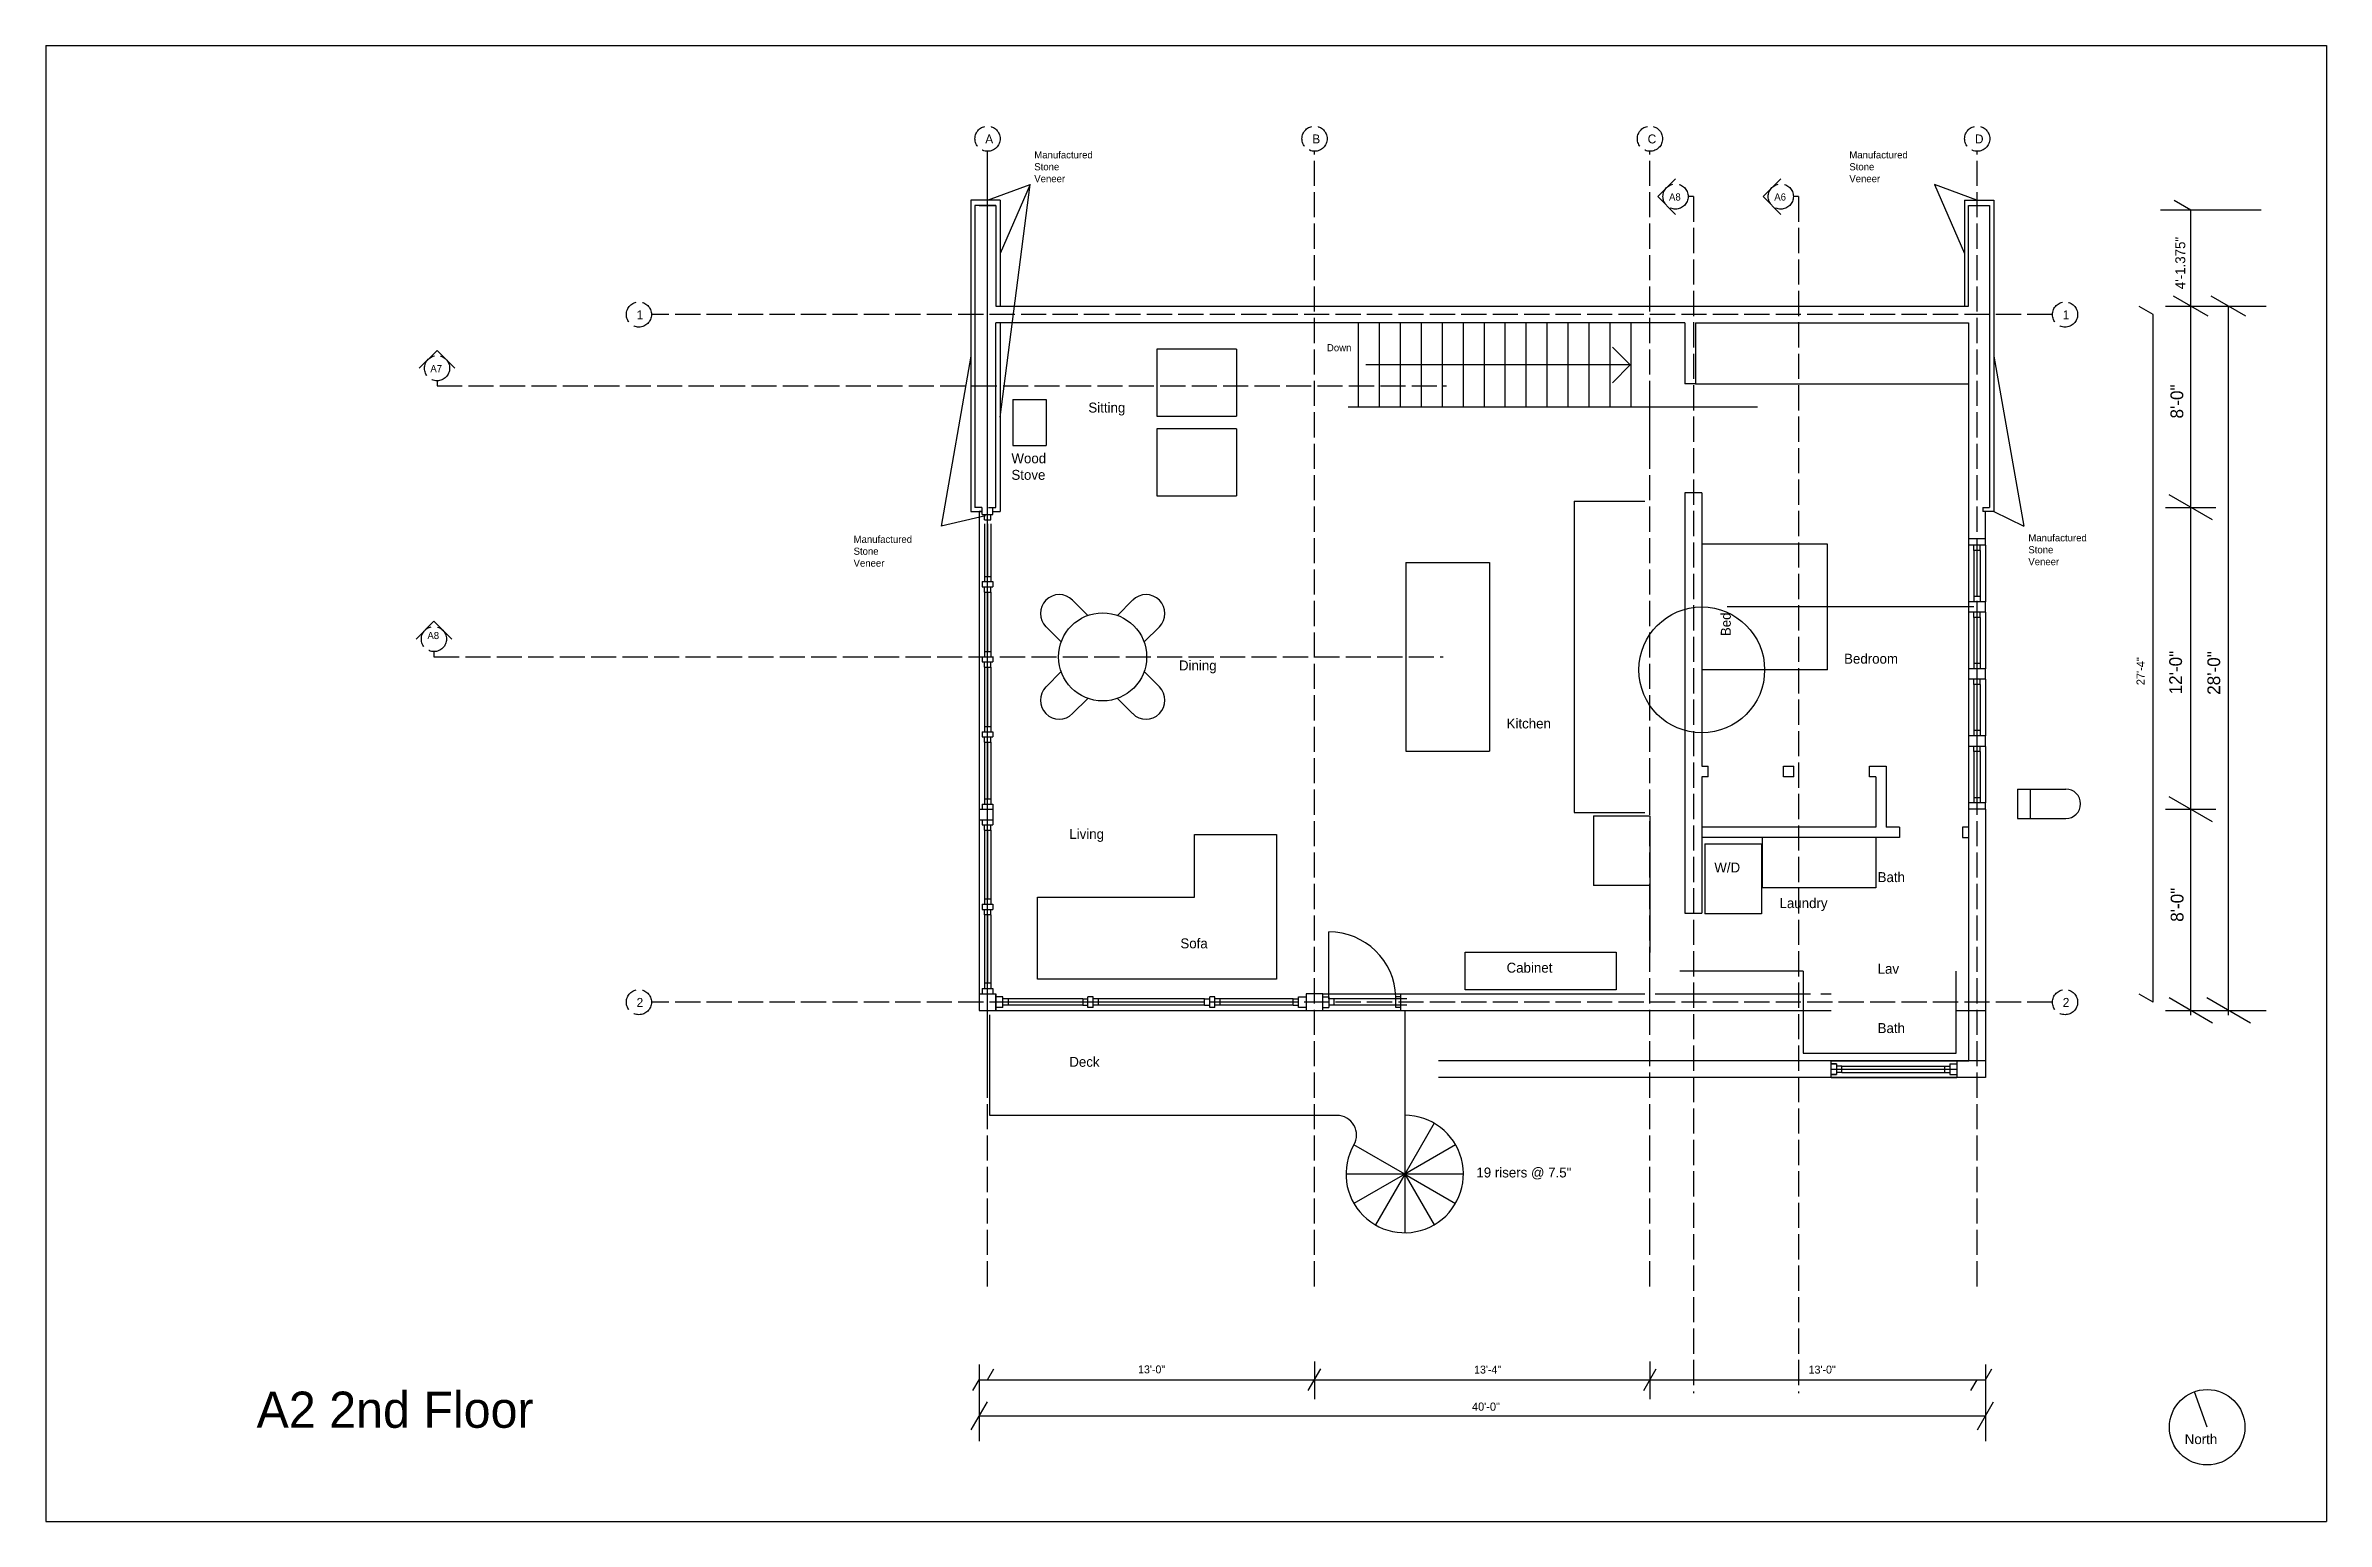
# Model space of a CAD drawing. Header units: inches. Extents: x -5028 to 8475, y 452 to 3434.
# Drawn here: x -1431 to -343, y 1971 to 2675 of the extents above; entities that cross this region are included whole.
import ezdxf

# ---------------------------------------------------------------- set-up
doc = ezdxf.new("R2010")
doc.units = ezdxf.units.IN
doc.header["$MEASUREMENT"] = 0
doc.linetypes.add('ACAD_ISO02W100', pattern=[15, 12, -3])
for name, color, linetype in [('const', 7, 'Continuous'), ('e1', 7, 'Continuous'), ('e2', 251, 'Continuous'), ('glass', 172, 'Continuous'), ('grid', 252, 'ACAD_ISO02W100'), ('millwork', 253, 'Continuous'), ('sills', 105, 'Continuous'), ('stairs', 140, 'Continuous'), ('walls', 7, 'Continuous')]:
    doc.layers.add(name, color=color, linetype=linetype)

msp = doc.modelspace()

# ---------------------------------------------------------------- texts
at = {"layer": 'const', "attachment_point": 1}
for s, insert, char_height, width in [('A', (-983, 2632.4), 4.26, 1625.197), ('\\pt3.4098;Manufactured^JStone^JVeneer', (-959.6, 2624.4), 3.41, 1300.158), ('B', (-827, 2632.4), 4.26, 1625.197), ('C', (-667, 2632.4), 4.26, 1625.197), ('\\pt3.4098;Manufactured^JStone^JVeneer', (-570.8, 2624.4), 3.41, 1300.158), ('D', (-510.9, 2632.4), 4.26, 1625.197), ('A8', (-656.8, 2604.3), 3.41, 1300.158), ('A6', (-606.6, 2604.3), 3.41, 1300.158), ('1', (-1149.3, 2548.5), 4.26, 1625.197), ('1', (-469, 2548.5), 4.26, 1625.197), ('\\pt3.4098;Down', (-820, 2532.4), 3.41, 1300.158), ('A7', (-1247.7, 2522.4), 3.41, 1300.158), ('Sitting', (-933.8, 2504.5), 4.74, 1805.775), ('Wood^JStove', (-970.5, 2480.3), 4.736, 1805.775), ('\\pt3.4098;Manufactured^JStone^JVeneer', (-1045.8, 2441), 3.41, 1300.158), ('\\pt3.4098;Manufactured^JStone^JVeneer', (-485.4, 2441.7), 3.41, 1300.158), ('A8', (-1249.1, 2395.1), 3.41, 1300.158), ('\\PBedroom', (-573.3, 2392.6), 4.74, 1805.775), ('\\PDining', (-890.6, 2389.4), 4.74, 1805.775), ('\\PKitchen', (-734.3, 2361.7), 4.74, 1805.775), ('Living', (-942.9, 2301.1), 4.74, 1805.775), ('W/D', (-635.2, 2285.1), 4.74, 1805.775), ('Bath', (-557.3, 2280.5), 4.74, 1805.775), ('Laundry', (-604.1, 2268.1), 4.74, 1805.775), ('Sofa', (-889.9, 2248.9), 4.74, 1805.775), ('Cabinet', (-734.3, 2237.3), 4.74, 1805.775), ('Lav', (-557.3, 2236.8), 4.74, 1805.775), ('2', (-1149.3, 2220.5), 4.26, 1625.197), ('2', (-469, 2220.5), 4.26, 1625.197), ('Bath', (-557.3, 2208.5), 4.74, 1805.775), ('Deck', (-942.9, 2192.4), 4.74, 1805.775), ('19 risers @ 7.5"', (-748.7, 2139.6), 4.736, 1805.775), ('13\'-0"', (-910.1, 2045.2), 3.79, 1444.62), ('13\'-4"', (-749.8, 2045.1), 3.79, 1444.62), ('13\'-0"', (-590.2, 2045.1), 3.79, 1444.62), ('A2 2nd Floor', (-1330.6, 2032.7), 17.262, 6582.049), ('40\'-0"', (-750.8, 2027.5), 3.91, 1491.22), ('North', (-410.8, 2012.4), 4.74, 1805.775)]:
    msp.add_mtext(s, dxfattribs=dict(at, insert=insert, char_height=char_height, width=width))
at = {"layer": 'const', "attachment_point": 1, "rotation": 90}
for s, insert, char_height, width in [('4\'-1.375"', (-415.3, 2558.6), 4.74, 1805.775), ('8\'-0"', (-417.6, 2496.9), 6.11, 2330.032), ('Bed', (-632.1, 2393.1), 4.74, 1805.775), ('27\'-4"', (-433.8, 2369.7), 3.91, 1491.22), ('12\'-0"', (-418.2, 2365.3), 6.11, 2330.032), ('28\'-0"', (-400, 2365.1), 6.11, 2330.032), ('8\'-0"', (-417.5, 2256.8), 6.11, 2330.032)]:
    msp.add_mtext(s, dxfattribs=dict(at, insert=insert, char_height=char_height, width=width))

# ---------------------------------------------------------------- linework, layer by layer
for p, q in [((-1431.2, 2674.8), (-343.2, 2674.8)), ((-1431.2, 2674.8), (-1431.2, 1970.8)), ((-343.2, 2674.8), (-343.2, 1970.8)), ((-1431.2, 1970.8), (-343.2, 1970.8))]:
    msp.add_line(p, q)
at = {"layer": 'const'}
for p, q in [((-407.9, 2596.3), (-415.8, 2600.9)), ((-374.3, 2596.3), (-422.3, 2596.3)), ((-407.9, 2212.3), (-407.9, 2596.3)), ((-425.9, 2546.5), (-432.5, 2550.3)), ((-425.9, 2218.5), (-425.9, 2546.5)), ((-419.9, 2550.5), (-371.9, 2550.5)), ((-399.6, 2545.7), (-416.2, 2555.3)), ((-381.6, 2545.7), (-398.2, 2555.3)), ((-389.9, 2212.3), (-389.9, 2550.5)), ((-397.5, 2448.5), (-418.3, 2460.5)), ((-419.9, 2454.5), (-395.9, 2454.5)), ((-419.9, 2310.5), (-395.9, 2310.5)), ((-397.5, 2304.5), (-418.3, 2316.5)), ((-425.9, 2218.5), (-432.5, 2222.3)), ((-397.5, 2208.5), (-418.3, 2220.5)), ((-379.5, 2208.5), (-400.3, 2220.5)), ((-419.9, 2214.5), (-371.9, 2214.5)), ((-985.9, 2045.7), (-985.9, 2009.1)), ((-505.9, 2045.7), (-505.9, 2009.1)), ((-988.9, 2033.2), (-985.9, 2038.4)), ((-985.9, 2038.4), (-505.9, 2038.4)), ((-981.9, 2038.4), (-978.9, 2043.6)), ((-828.9, 2033.2), (-822.9, 2043.6)), ((-668.9, 2033.2), (-662.9, 2043.6)), ((-512.8, 2033.2), (-509.8, 2038.4)), ((-505.9, 2038.4), (-502.9, 2043.6)), ((-989.7, 2014.5), (-982, 2027.8)), ((-509.7, 2014.5), (-502, 2027.8)), ((-985.9, 2021.1), (-505.9, 2021.1))]:
    msp.add_line(p, q, dxfattribs=at)
at = {"layer": 'e1'}
for p, q in [((-505.9, 2436.5), (-505.9, 2452.5)), ((-505.9, 2404.5), (-505.9, 2409.5)), ((-505.9, 2372.5), (-505.9, 2377.5)), ((-505.9, 2340.5), (-505.9, 2345.5)), ((-505.9, 2310.5), (-513.8, 2310.5)), ((-505.9, 2310.5), (-505.9, 2313.5)), ((-505.9, 2310.5), (-505.9, 2214.5)), ((-784.7, 2222.5), (-668.4, 2222.5)), ((-663.4, 2222.5), (-589.4, 2222.5)), ((-584.4, 2222.5), (-579.4, 2222.5)), ((-784.7, 2214.5), (-579.4, 2214.5)), ((-519.5, 2214.5), (-505.9, 2214.5)), ((-519.5, 2190.5), (-513.8, 2190.5))]:
    msp.add_line(p, q, dxfattribs=at)
msp.add_circle((-400.1, 2015.7), 18, dxfattribs=at)
at = {"layer": 'e2'}
for p, q in [((-645.2, 2602.8), (-647.7, 2602.8)), ((-595, 2602.8), (-597.5, 2602.8)), ((-985.9, 2452.5), (-985.9, 2310.5)), ((-985.9, 2305.5), (-985.9, 2222.5)), ((-977.9, 2214.5), (-829.9, 2214.5)), ((-821.9, 2214.5), (-784.7, 2214.5)), ((-779.1, 2214.5), (-669.9, 2214.5))]:
    msp.add_line(p, q, dxfattribs=at)
at = {"layer": 'glass'}
for p, q in [((-983.4, 2446.6), (-983.4, 2421.6)), ((-980.4, 2446.6), (-980.4, 2421.6)), ((-511.4, 2434), (-511.4, 2412)), ((-508.4, 2434), (-508.4, 2412)), ((-983.4, 2414.1), (-983.4, 2385.8)), ((-980.4, 2414.1), (-980.4, 2385.8)), ((-511.4, 2402), (-511.4, 2380)), ((-508.4, 2402), (-508.4, 2380)), ((-983.4, 2378.3), (-983.4, 2350)), ((-980.4, 2378.3), (-980.4, 2350)), ((-511.4, 2370), (-511.4, 2348)), ((-508.4, 2370), (-508.4, 2348)), ((-983.4, 2342.5), (-983.4, 2315.5)), ((-980.4, 2342.5), (-980.4, 2315.5)), ((-511.4, 2338), (-511.4, 2316)), ((-508.4, 2338), (-508.4, 2316)), ((-983.4, 2300.5), (-983.4, 2267.7)), ((-980.4, 2300.5), (-980.4, 2267.7)), ((-983.4, 2260.2), (-983.4, 2227.5)), ((-980.4, 2260.2), (-980.4, 2227.5)), ((-936.5, 2220), (-972.1, 2220)), ((-878.4, 2220), (-929, 2220)), ((-836.1, 2220), (-870.9, 2220)), ((-781.9, 2220), (-816.6, 2220)), ((-936.5, 2217), (-972.1, 2217)), ((-878.4, 2217), (-929, 2217)), ((-836.1, 2217), (-870.9, 2217)), ((-781.9, 2217), (-816.6, 2217)), ((-574.4, 2188), (-525.3, 2188)), ((-574.4, 2185), (-525.3, 2185))]:
    msp.add_line(p, q, dxfattribs=at)
at = {"layer": 'grid'}
for p, q in [((-981.9, 2082.9), (-981.9, 2624.4)), ((-981.9, 2179.9), (-981.9, 2624.4)), ((-825.9, 2082.9), (-825.9, 2624.4)), ((-665.9, 2082.9), (-665.9, 2624.4)), ((-509.8, 2082.9), (-509.8, 2624.4)), ((-645.2, 2602.8), (-645.2, 2031.9)), ((-595, 2602.8), (-595, 2031.9)), ((-473.9, 2546.5), (-1142.2, 2546.5)), ((-1244.5, 2514.9), (-1244.5, 2512.5)), ((-1244.5, 2512.5), (-763, 2512.5)), ((-1246, 2385.7), (-1246, 2383.2)), ((-1246, 2383.2), (-764.5, 2383.2)), ((-473.9, 2218.5), (-1142.2, 2218.5))]:
    msp.add_line(p, q, dxfattribs=at)
for centre in [(-981.9, 2630.4), (-825.9, 2630.4), (-665.9, 2630.4), (-509.8, 2630.4), (-653.7, 2602.8), (-603.5, 2602.8), (-1148.2, 2546.5), (-467.9, 2546.5), (-1244.5, 2520.9), (-1246, 2391.7), (-1148.2, 2218.5), (-467.9, 2218.5)]:
    msp.add_circle(centre, 6, dxfattribs=at)
at = {"layer": 'millwork'}
for p, q in [((-981.9, 2601), (-961.6, 2608.5)), ((-961.6, 2608.5), (-975.9, 2575.7)), ((-975.9, 2497.5), (-961.6, 2608.5)), ((-509.9, 2601), (-530.1, 2608.5)), ((-530.1, 2608.5), (-515.9, 2575.7)), ((-513.9, 2550.5), (-513.9, 2598.5)), ((-989.9, 2526.7), (-1004.1, 2445.6)), ((-901.1, 2530), (-901.1, 2498)), ((-863.1, 2530), (-901.1, 2530)), ((-863.1, 2530), (-863.1, 2498)), ((-501.9, 2526.7), (-487.6, 2445.6)), ((-969.9, 2506), (-969.9, 2484)), ((-969.9, 2506), (-953.9, 2506)), ((-953.9, 2506), (-953.9, 2484)), ((-901.1, 2498), (-863.1, 2498)), ((-863.1, 2492), (-901.1, 2492)), ((-901.1, 2492), (-901.1, 2460)), ((-863.1, 2492), (-863.1, 2460)), ((-969.9, 2484), (-953.9, 2484)), ((-901.1, 2460), (-863.1, 2460)), ((-982.9, 2450.5), (-1004.1, 2445.6)), ((-702, 2457.5), (-702, 2309)), ((-702, 2457.5), (-668.4, 2457.5)), ((-501.9, 2452.5), (-487.6, 2445.6)), ((-981.9, 2446.6), (-981.9, 2421.6)), ((-782.4, 2428.2), (-782.4, 2338.2)), ((-782.4, 2428.2), (-742.4, 2428.2)), ((-742.4, 2428.2), (-742.4, 2338.2)), ((-581.2, 2437), (-641.2, 2437)), ((-581.2, 2377), (-581.2, 2437)), ((-513.9, 2436.5), (-513.9, 2409.5)), ((-509.9, 2434), (-509.9, 2412)), ((-505.9, 2436.5), (-505.9, 2409.5)), ((-981.9, 2414.1), (-981.9, 2385.8)), ((-941.3, 2410.3), (-934, 2403)), ((-912.7, 2410.3), (-919.9, 2403)), ((-954, 2397.5), (-946.8, 2390.3)), ((-899.9, 2397.5), (-907.2, 2390.3)), ((-513.9, 2404.5), (-513.9, 2377.5)), ((-509.9, 2402), (-509.9, 2380)), ((-505.9, 2404.5), (-505.9, 2377.5)), ((-981.9, 2378.3), (-981.9, 2350)), ((-954, 2368.9), (-946.8, 2376.2)), ((-899.9, 2368.9), (-907.2, 2376.2)), ((-581.2, 2377), (-641.2, 2377)), ((-513.9, 2372.5), (-513.9, 2345.5)), ((-505.9, 2372.5), (-505.9, 2345.5)), ((-941.3, 2356.2), (-934, 2363.4)), ((-912.7, 2356.2), (-919.9, 2363.4)), ((-509.9, 2370), (-509.9, 2348)), ((-981.9, 2342.5), (-981.9, 2315.5)), ((-513.9, 2340.5), (-513.9, 2313.5)), ((-505.9, 2340.5), (-505.9, 2313.5)), ((-782.4, 2338.2), (-742.4, 2338.2)), ((-509.9, 2338), (-509.9, 2312.5)), ((-509.9, 2338), (-509.9, 2316)), ((-490.5, 2320.1), (-467.5, 2320.1)), ((-490.5, 2320.1), (-490.5, 2306.1)), ((-484.5, 2320.1), (-484.5, 2306.1)), ((-702, 2309), (-668.4, 2309)), ((-692.9, 2307.4), (-665.9, 2307.4)), ((-692.9, 2307.4), (-692.9, 2274.1)), ((-665.9, 2307.4), (-665.9, 2274.1)), ((-981.9, 2300.5), (-981.9, 2267.7)), ((-612.2, 2273), (-612.2, 2297)), ((-558.2, 2297), (-558.2, 2273)), ((-490.5, 2306.1), (-467.5, 2306.1)), ((-639.7, 2294), (-612.7, 2294)), ((-639.7, 2294), (-639.7, 2260.7)), ((-612.7, 2294), (-612.7, 2260.7)), ((-665.9, 2274.1), (-692.9, 2274.1)), ((-558.2, 2273), (-612.2, 2273)), ((-981.9, 2260.2), (-981.9, 2227.5)), ((-612.7, 2260.7), (-639.7, 2260.7)), ((-819.1, 2220), (-819.1, 2252)), ((-592.9, 2233.2), (-651.7, 2233.2)), ((-980.9, 2212.5), (-980.9, 2164.5)), ((-936.5, 2218.5), (-972.1, 2218.5)), ((-878.4, 2218.5), (-929, 2218.5)), ((-836.1, 2218.5), (-870.9, 2218.5)), ((-782.9, 2214.5), (-782.9, 2163)), ((-579.4, 2190.5), (-519.5, 2190.5)), ((-579.4, 2186.5), (-519.6, 2186.5)), ((-579.4, 2182.5), (-519.5, 2182.5)), ((-980.9, 2164.5), (-815.2, 2164.5)), ((-768.9, 2160.7), (-782.9, 2136.5)), ((-782.9, 2136.5), (-807.2, 2150.5)), ((-758.7, 2150.5), (-782.9, 2136.5)), ((-754.9, 2136.5), (-810.9, 2136.5)), ((-782.9, 2136.5), (-807.2, 2122.5)), ((-782.9, 2136.5), (-796.9, 2112.2)), ((-782.9, 2136.5), (-758.7, 2122.5)), ((-782.9, 2136.5), (-768.9, 2112.2))]:
    msp.add_line(p, q, dxfattribs=at)
for points in [[(-844.1, 2229.5), (-958.1, 2229.5), (-958.1, 2268.5), (-883.1, 2268.5), (-883.1, 2298.5), (-844.1, 2298.5), (-844.1, 2229.5)], [(-754.1, 2224.3), (-754.1, 2242.3), (-682.1, 2242.3), (-682.1, 2224.3), (-754.1, 2224.3)], [(-592.9, 2233.2), (-592.9, 2194.2), (-519.9, 2194.2), (-519.9, 2233.2)]]:
    msp.add_lwpolyline(points, dxfattribs=at)
for centre, radius, start, end in [((-947.7, 2403.9), 9, 45, 225), ((-906.3, 2403.9), 9, 315, 135), ((-947.7, 2362.5), 9, 135, 315), ((-906.3, 2362.5), 9, 225, 45), ((-467.5, 2313.1), 7, 270, 90), ((-819.1, 2220), 32, 1.7908, 90), ((-815.2, 2155.1), 9.33, 330, 90), ((-782.9, 2136.5), 28, 150, 90)]:
    msp.add_arc(centre, radius, start, end, dxfattribs=at)
at = {"layer": 'sills'}
msp.add_line((-821.9, 2222.5), (-784.7, 2222.5), dxfattribs=at)
at = {"layer": 'stairs'}
for p, q in [((-804.9, 2502.5), (-804.9, 2542.5)), ((-794.9, 2502.5), (-794.9, 2542.5)), ((-784.9, 2502.5), (-784.9, 2542.5)), ((-774.9, 2502.5), (-774.9, 2542.5)), ((-764.9, 2502.5), (-764.9, 2542.5)), ((-754.9, 2502.5), (-754.9, 2542.5)), ((-744.9, 2502.5), (-744.9, 2542.5)), ((-734.9, 2502.5), (-734.9, 2542.5)), ((-724.9, 2502.5), (-724.9, 2542.5)), ((-714.9, 2502.5), (-714.9, 2542.5)), ((-704.9, 2502.5), (-704.9, 2542.5)), ((-694.9, 2502.5), (-694.9, 2542.5)), ((-684.9, 2502.5), (-684.9, 2542.5)), ((-674.9, 2502.5), (-674.9, 2542.5)), ((-809.9, 2502.5), (-668.4, 2502.5))]:
    msp.add_line(p, q, dxfattribs=at)
at = {"layer": 'walls'}
for p, q in [((-653.7, 2611.3), (-662.1, 2602.8)), ((-603.5, 2611.3), (-611.9, 2602.8)), ((-989.9, 2601), (-989.9, 2452.5)), ((-975.9, 2601), (-989.9, 2601)), ((-975.9, 2601), (-975.9, 2550.5)), ((-653.7, 2594.3), (-662.1, 2602.8)), ((-603.5, 2594.3), (-611.9, 2602.8)), ((-515.9, 2601), (-515.9, 2550.5)), ((-515.9, 2601), (-501.9, 2601)), ((-501.9, 2601), (-501.9, 2452.5)), ((-977.9, 2598.5), (-987.9, 2598.5)), ((-987.9, 2598.5), (-987.9, 2454.5)), ((-985.9, 2598.5), (-977.9, 2598.5)), ((-977.9, 2598.5), (-977.9, 2550.5)), ((-513.9, 2598.5), (-503.9, 2598.5)), ((-503.9, 2598.5), (-503.9, 2454.5)), ((-977.9, 2550.5), (-513.9, 2550.5)), ((-977.9, 2454.5), (-977.9, 2542.5)), ((-649.2, 2542.5), (-977.9, 2542.5)), ((-975.9, 2542.5), (-975.9, 2452.5)), ((-649.2, 2542.5), (-649.2, 2513.5)), ((-644.2, 2542.5), (-513.9, 2542.5)), ((-644.2, 2542.5), (-644.2, 2513.5)), ((-513.9, 2542.5), (-513.9, 2436.5)), ((-1253, 2520.9), (-1244.5, 2529.4)), ((-1236, 2520.9), (-1244.5, 2529.4)), ((-675.3, 2522.5), (-683.8, 2530.9)), ((-675.3, 2522.5), (-801.4, 2522.5)), ((-675.3, 2522.5), (-683.8, 2514)), ((-644.2, 2513.5), (-649.2, 2513.5)), ((-644.2, 2513.5), (-513.9, 2513.5)), ((-668.4, 2502.5), (-614.6, 2502.5)), ((-665.9, 2478.5), (-665.9, 2510.5)), ((-649.2, 2461.5), (-649.2, 2261)), ((-641.2, 2461.5), (-649.2, 2461.5)), ((-641.2, 2461.5), (-641.2, 2331)), ((-989.9, 2452.5), (-984.6, 2452.5)), ((-984.6, 2454.5), (-987.9, 2454.5)), ((-984.4, 2452.5), (-985.9, 2452.5)), ((-984.4, 2451.1), (-984.4, 2454.5)), ((-984.4, 2451.1), (-979.4, 2451.1)), ((-983.4, 2448.6), (-983.4, 2451.1)), ((-983.4, 2448.6), (-980.4, 2448.6)), ((-981.4, 2454.5), (-977.9, 2454.5)), ((-980.4, 2448.6), (-980.4, 2451.1)), ((-979.4, 2451.1), (-979.4, 2454.5)), ((-979.4, 2452.5), (-975.9, 2452.5)), ((-507.1, 2454.5), (-503.9, 2454.5)), ((-507.1, 2454.5), (-507.1, 2452.5)), ((-501.9, 2452.5), (-507.1, 2452.5)), ((-505.9, 2439.5), (-513.9, 2439.5)), ((-505.9, 2436.5), (-513.9, 2436.5)), ((-511.4, 2434), (-511.4, 2436.5)), ((-508.4, 2434), (-511.4, 2434)), ((-508.4, 2434), (-508.4, 2436.5)), ((-984.4, 2419.1), (-979.4, 2419.1)), ((-984.4, 2419.1), (-984.4, 2416.6)), ((-984.4, 2416.6), (-979.4, 2416.6)), ((-983.4, 2421.6), (-983.4, 2419.1)), ((-983.4, 2421.6), (-980.4, 2421.6)), ((-983.4, 2414.1), (-983.4, 2416.6)), ((-980.4, 2421.6), (-980.4, 2419.1)), ((-980.4, 2414.1), (-980.4, 2416.6)), ((-979.4, 2419.1), (-979.4, 2416.6)), ((-983.4, 2414.1), (-980.4, 2414.1)), ((-511.4, 2407), (-629, 2407)), ((-513.9, 2409.5), (-513.9, 2404.5)), ((-505.9, 2409.5), (-513.9, 2409.5)), ((-508.4, 2412), (-511.4, 2412)), ((-511.4, 2412), (-511.4, 2409.5)), ((-508.4, 2412), (-508.4, 2409.5)), ((-1254.4, 2391.7), (-1246, 2400.2)), ((-1237.5, 2391.7), (-1246, 2400.2)), ((-505.9, 2404.5), (-513.9, 2404.5)), ((-511.4, 2402), (-511.4, 2404.5)), ((-508.4, 2402), (-511.4, 2402)), ((-508.4, 2402), (-508.4, 2404.5)), ((-984.4, 2383.3), (-979.4, 2383.3)), ((-984.4, 2383.3), (-984.4, 2380.8)), ((-983.4, 2385.8), (-983.4, 2383.3)), ((-983.4, 2385.8), (-980.4, 2385.8)), ((-980.4, 2385.8), (-980.4, 2383.3)), ((-979.4, 2383.3), (-979.4, 2380.8)), ((-984.4, 2380.8), (-979.4, 2380.8)), ((-983.4, 2378.3), (-983.4, 2380.8)), ((-983.4, 2378.3), (-980.4, 2378.3)), ((-980.4, 2378.3), (-980.4, 2380.8)), ((-513.9, 2377.5), (-513.9, 2372.5)), ((-505.9, 2377.5), (-513.9, 2377.5)), ((-505.9, 2372.5), (-513.9, 2372.5)), ((-508.4, 2380), (-511.4, 2380)), ((-511.4, 2380), (-511.4, 2377.5)), ((-511.4, 2370), (-511.4, 2372.5)), ((-508.4, 2380), (-508.4, 2377.5)), ((-508.4, 2370), (-508.4, 2372.5)), ((-508.4, 2370), (-511.4, 2370)), ((-984.4, 2347.5), (-979.4, 2347.5)), ((-984.4, 2347.5), (-984.4, 2345)), ((-984.4, 2345), (-979.4, 2345)), ((-983.4, 2350), (-983.4, 2347.5)), ((-983.4, 2350), (-980.4, 2350)), ((-983.4, 2342.5), (-983.4, 2345)), ((-983.4, 2342.5), (-980.4, 2342.5)), ((-980.4, 2350), (-980.4, 2347.5)), ((-980.4, 2342.5), (-980.4, 2345)), ((-979.4, 2347.5), (-979.4, 2345)), ((-505.9, 2345.5), (-513.9, 2345.5)), ((-513.9, 2345.5), (-513.9, 2340.5)), ((-505.9, 2340.5), (-513.9, 2340.5)), ((-508.4, 2348), (-511.4, 2348)), ((-511.4, 2348), (-511.4, 2345.5)), ((-511.4, 2338), (-511.4, 2340.5)), ((-508.4, 2348), (-508.4, 2345.5)), ((-508.4, 2338), (-508.4, 2340.5)), ((-641.2, 2331), (-638.2, 2331)), ((-638.2, 2326), (-638.2, 2331)), ((-602.2, 2331), (-597.2, 2331)), ((-602.2, 2326), (-602.2, 2331)), ((-597.2, 2326), (-597.2, 2331)), ((-561.2, 2331), (-553.2, 2331)), ((-561.2, 2326), (-561.2, 2331)), ((-553.2, 2331), (-553.2, 2302)), ((-508.4, 2338), (-511.4, 2338)), ((-641.2, 2326), (-641.2, 2261)), ((-638.2, 2326), (-641.2, 2326)), ((-597.2, 2326), (-602.2, 2326)), ((-558.2, 2326), (-561.2, 2326)), ((-558.2, 2326), (-558.2, 2302)), ((-985.9, 2310.5), (-979.4, 2310.5)), ((-985.9, 2310.5), (-985.9, 2305.5)), ((-984.4, 2313), (-979.4, 2313)), ((-984.4, 2313), (-984.4, 2310.5)), ((-983.4, 2315.5), (-980.4, 2315.5)), ((-983.4, 2315.5), (-983.4, 2313)), ((-980.4, 2315.5), (-980.4, 2313)), ((-979.4, 2313), (-979.4, 2303)), ((-505.9, 2313.5), (-513.9, 2313.5)), ((-513.8, 2190.5), (-513.8, 2313.5)), ((-508.4, 2316), (-511.4, 2316)), ((-511.4, 2316), (-511.4, 2313.5)), ((-508.4, 2316), (-508.4, 2313.5)), ((-985.9, 2305.5), (-979.4, 2305.5)), ((-984.4, 2305.5), (-984.4, 2303)), ((-984.4, 2303), (-979.4, 2303)), ((-983.4, 2300.5), (-983.4, 2303)), ((-983.4, 2300.5), (-980.4, 2300.5)), ((-980.4, 2300.5), (-980.4, 2303)), ((-558.2, 2302), (-641.2, 2302)), ((-546.8, 2297), (-641.2, 2297)), ((-558.2, 2297), (-558.2, 2289.8)), ((-546.8, 2302), (-553.2, 2302)), ((-546.8, 2302), (-546.8, 2297)), ((-516.8, 2302), (-516.8, 2297)), ((-513.8, 2302), (-516.8, 2302)), ((-516.8, 2297), (-513.8, 2297)), ((-665.9, 2274.1), (-665.9, 2242.1)), ((-984.4, 2265.2), (-979.4, 2265.2)), ((-984.4, 2265.2), (-984.4, 2262.7)), ((-983.4, 2267.7), (-983.4, 2265.2)), ((-983.4, 2267.7), (-980.4, 2267.7)), ((-980.4, 2267.7), (-980.4, 2265.2)), ((-979.4, 2265.2), (-979.4, 2262.7)), ((-984.4, 2262.7), (-979.4, 2262.7)), ((-983.4, 2260.2), (-983.4, 2262.7)), ((-980.4, 2260.2), (-983.4, 2260.2)), ((-980.4, 2260.2), (-980.4, 2262.7)), ((-649.2, 2261), (-641.2, 2261)), ((-985.9, 2222.5), (-977.9, 2222.5)), ((-985.9, 2222.5), (-985.9, 2214.5)), ((-984.4, 2225), (-979.4, 2225)), ((-984.4, 2225), (-984.4, 2222.5)), ((-980.4, 2227.5), (-983.4, 2227.5)), ((-983.4, 2227.5), (-983.4, 2225)), ((-980.4, 2227.5), (-980.4, 2225)), ((-979.4, 2225), (-979.4, 2222.5)), ((-977.9, 2222.5), (-977.9, 2214.5)), ((-977.9, 2214.5), (-977.9, 2222.5)), ((-974.6, 2221), (-977.9, 2221)), ((-974.6, 2216), (-974.6, 2221)), ((-972.1, 2220), (-974.6, 2220)), ((-972.1, 2220), (-972.1, 2217)), ((-936.5, 2220), (-934, 2220)), ((-936.5, 2220), (-936.5, 2217)), ((-934, 2216), (-934, 2221)), ((-931.5, 2221), (-934, 2221)), ((-931.5, 2216), (-931.5, 2221)), ((-929, 2220), (-931.5, 2220)), ((-929, 2217), (-929, 2220)), ((-878.4, 2220), (-875.9, 2220)), ((-878.4, 2217), (-878.4, 2220)), ((-875.9, 2216), (-875.9, 2221)), ((-873.4, 2221), (-875.9, 2221)), ((-873.4, 2216), (-873.4, 2221)), ((-870.9, 2220), (-873.4, 2220)), ((-870.9, 2217), (-870.9, 2220)), ((-836.1, 2217), (-836.1, 2220)), ((-836.1, 2220), (-833.6, 2220)), ((-833.6, 2216), (-833.6, 2221)), ((-833.6, 2221), (-829.9, 2221)), ((-821.9, 2222.5), (-829.9, 2222.5)), ((-829.9, 2222.5), (-829.9, 2214.5)), ((-821.9, 2214.5), (-821.9, 2222.5)), ((-821.9, 2221), (-819.1, 2221)), ((-819.1, 2221), (-819.1, 2217)), ((-816.6, 2220), (-819.1, 2220)), ((-816.6, 2217), (-816.6, 2220)), ((-784.7, 2221), (-787.2, 2221)), ((-787.2, 2216), (-787.2, 2221)), ((-784.7, 2214.5), (-784.7, 2222.5)), ((-784.7, 2222.5), (-779.1, 2222.5)), ((-985.9, 2214.5), (-977.9, 2214.5)), ((-974.6, 2216), (-977.9, 2216)), ((-972.1, 2217), (-974.6, 2217)), ((-936.5, 2217), (-934, 2217)), ((-931.5, 2216), (-934, 2216)), ((-929, 2217), (-931.5, 2217)), ((-878.4, 2217), (-875.9, 2217)), ((-873.4, 2216), (-875.9, 2216)), ((-870.9, 2217), (-873.4, 2217)), ((-836.1, 2217), (-833.6, 2217)), ((-829.9, 2216), (-833.6, 2216)), ((-829.9, 2214.5), (-821.9, 2214.5)), ((-821.9, 2216), (-819.1, 2216)), ((-816.6, 2217), (-819.1, 2217)), ((-819.1, 2217), (-819.1, 2216)), ((-784.7, 2216), (-787.2, 2216)), ((-784.7, 2214.5), (-779.1, 2214.5)), ((-505.9, 2214.5), (-505.9, 2182.5)), ((-505.9, 2190.5), (-766.8, 2190.5)), ((-579.4, 2182.5), (-579.4, 2190.5)), ((-579.4, 2189), (-576.9, 2189)), ((-576.9, 2189), (-579.4, 2189)), ((-576.9, 2189), (-576.9, 2184)), ((-574.4, 2188), (-576.9, 2188)), ((-574.4, 2185), (-574.4, 2188)), ((-574.4, 2185), (-574.4, 2188)), ((-525.3, 2185), (-525.3, 2188)), ((-525.3, 2188), (-522.8, 2188)), ((-522.8, 2189), (-522.8, 2184)), ((-522.8, 2189), (-519.5, 2189)), ((-519.5, 2190.5), (-519.5, 2182.5)), ((-505.9, 2182.5), (-766.8, 2182.5)), ((-579.4, 2184), (-576.9, 2184)), ((-576.9, 2184), (-579.4, 2184)), ((-574.4, 2185), (-576.9, 2185)), ((-525.3, 2185), (-522.8, 2185)), ((-522.8, 2184), (-519.5, 2184)), ((-782.9, 2164.5), (-782.9, 2108.5)), ((-825.9, 2047), (-825.9, 2029.1)), ((-665.9, 2047), (-665.9, 2029.1)), ((-400.1, 2015.7), (-406.2, 2032.6))]:
    msp.add_line(p, q, dxfattribs=at)
for centre, radius in [((-641.2, 2377), 30), ((-927, 2383.2), 21)]:
    msp.add_circle(centre, radius, dxfattribs=at)

msp.set_redraw_order([(e.dxf.handle, doc.entitydb.next_handle()) for e in msp.query("TEXT MTEXT ATTDEF DIMENSION ARC_DIMENSION")])  # texts and dimensions are drawn at this point

doc.saveas('drawing.dxf')
